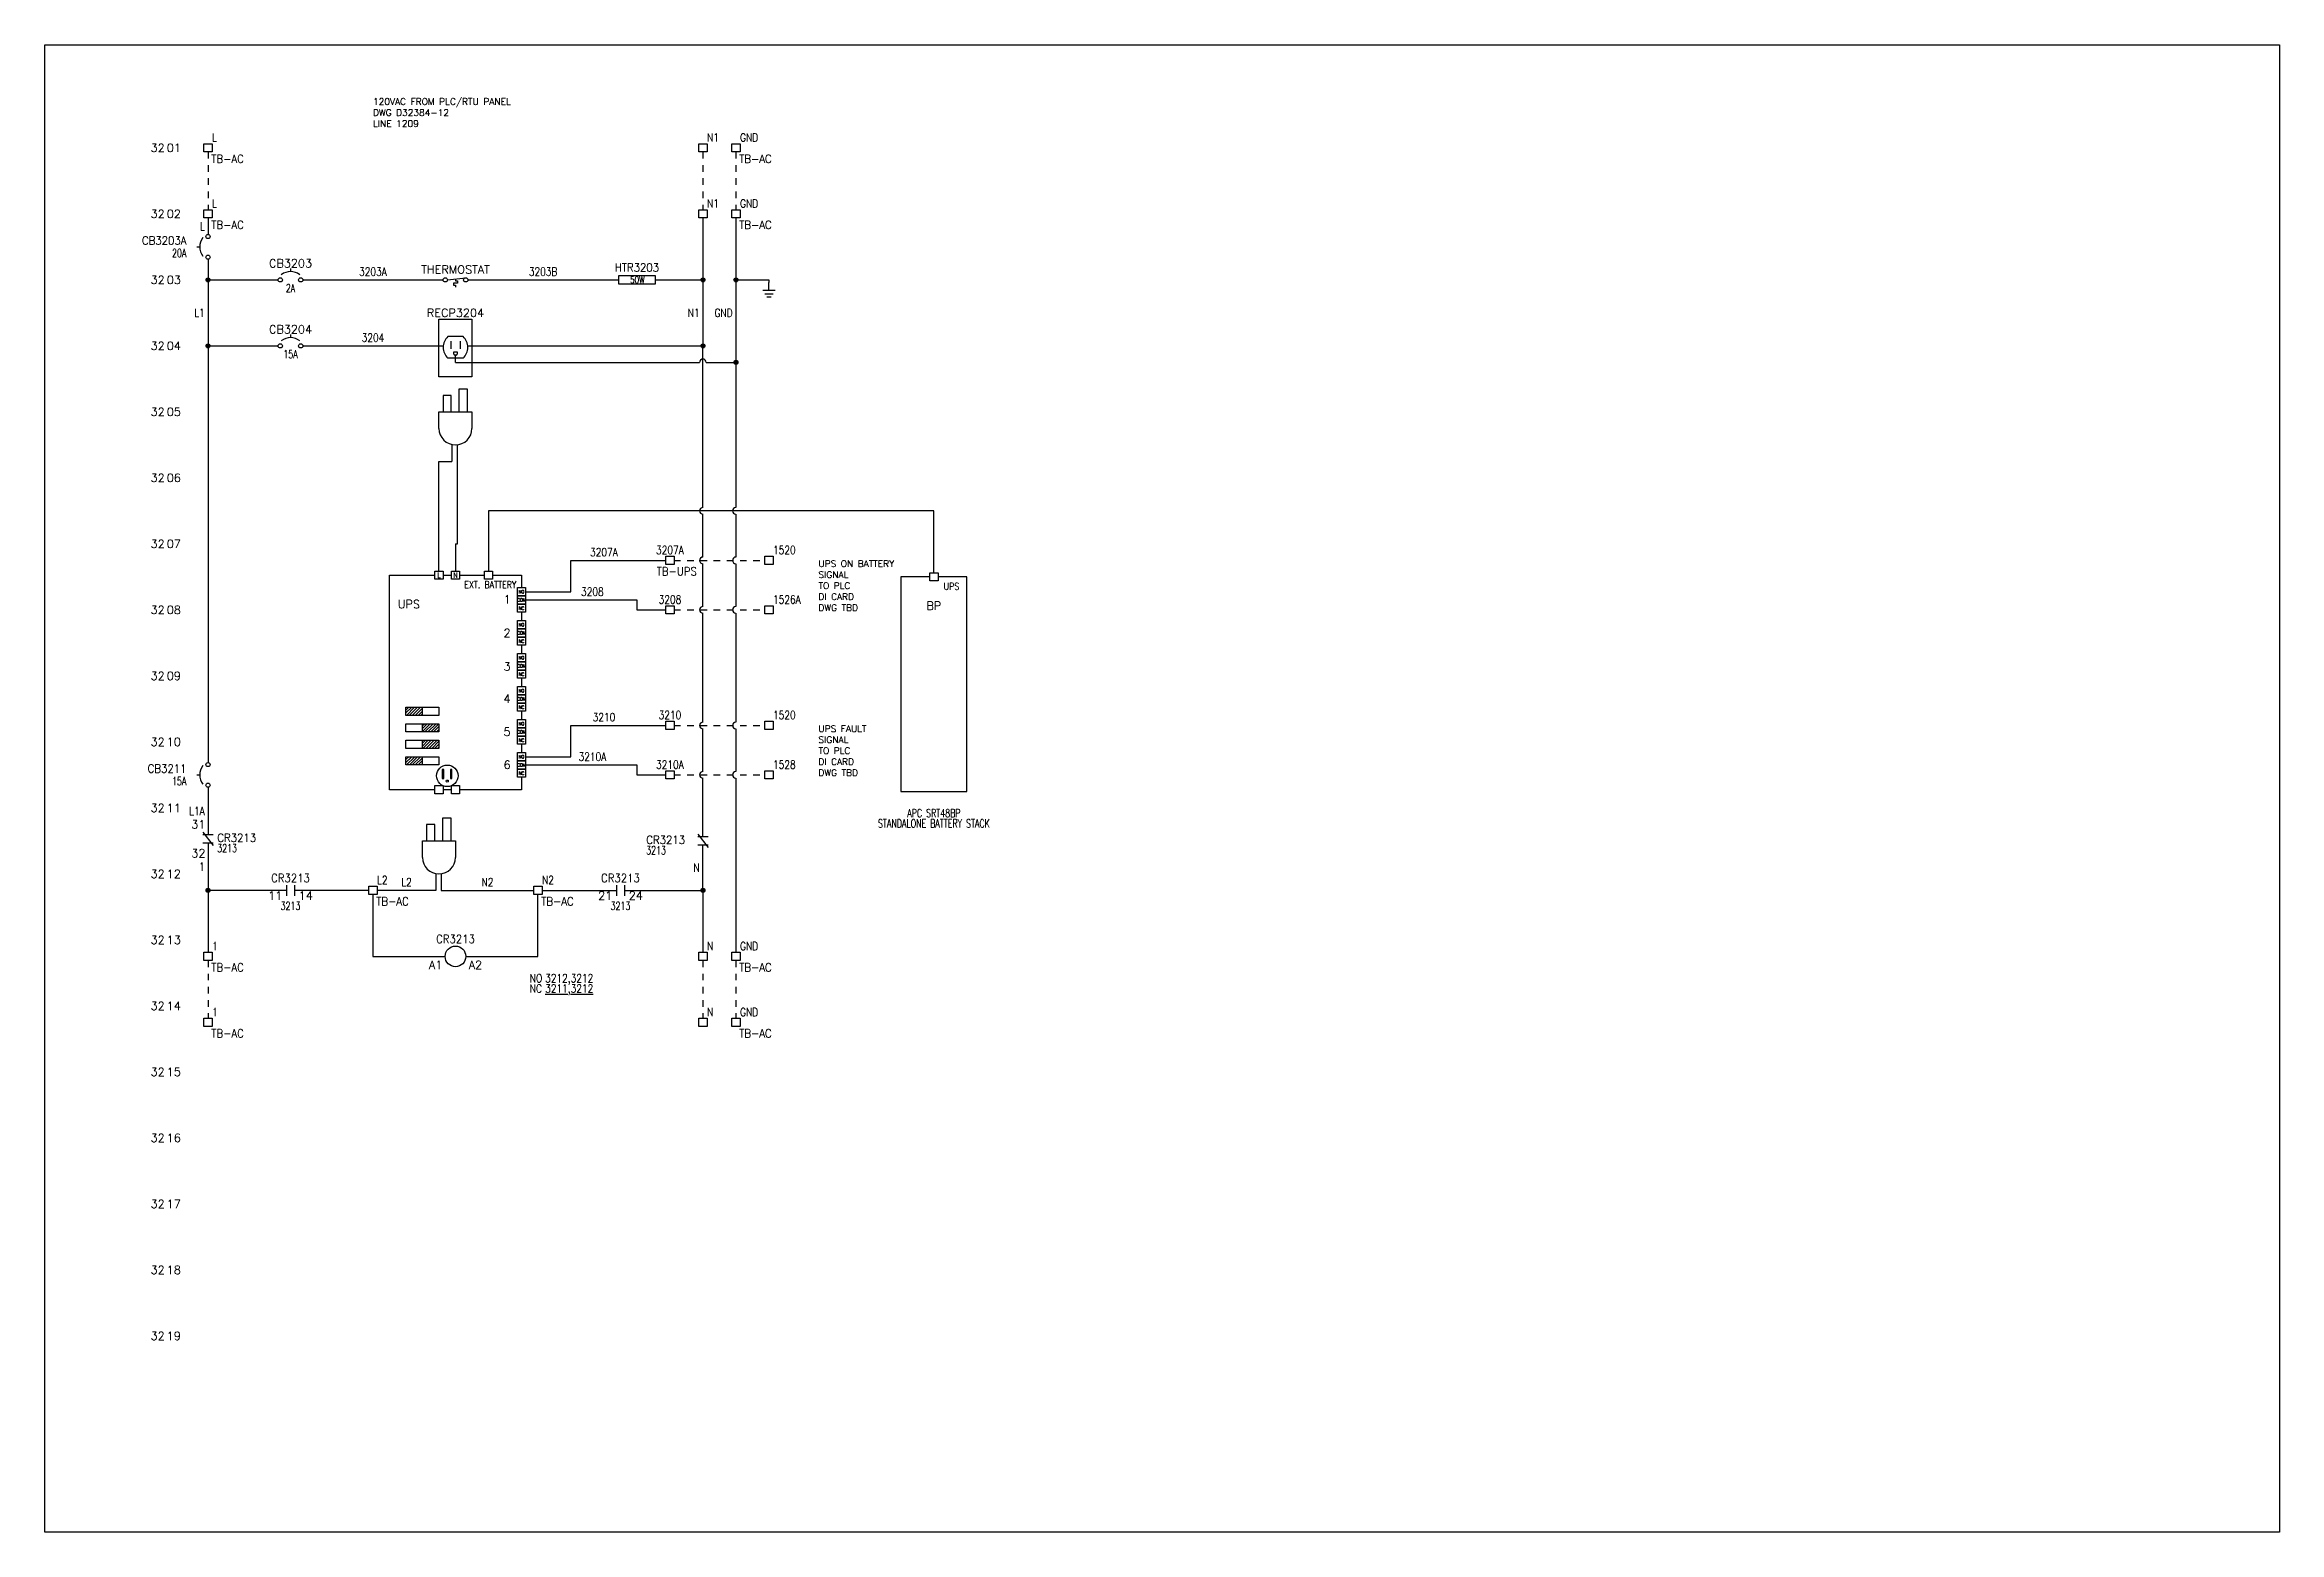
# Model space of a CAD drawing. Header units: inches. Extents: x 0 to 33.9, y 0 to 22.6.
import ezdxf
from ezdxf.enums import TextEntityAlignment as Align

# ---------------------------------------------------------------- set-up
doc = ezdxf.new("R2010")
doc.units = ezdxf.units.IN
doc.header["$LTSCALE"] = 0.5
doc.header["$MEASUREMENT"] = 0
doc.linetypes.add('HIDDEN2', pattern=[0.1875, 0.125, -0.0625])
for name, color, linetype in [('DESC', 150, 'Continuous'), ('MISC', 7, 'Continuous'), ('SYMS', 7, 'Continuous'), ('TAGFIXED', 7, 'Continuous'), ('TAGS', 150, 'Continuous'), ('TERMS', 123, 'Continuous'), ('WIREFIXED', 7, 'Continuous'), ('WIRENO', 72, 'Continuous'), ('WIREREF', 52, 'Continuous'), ('WIRES', 7, 'Continuous'), ('XREF', 7, 'Continuous'), ('XREFCHILD', 134, 'Continuous')]:
    doc.layers.add(name, color=color, linetype=linetype)
doc.layers.add('VIEWPORTS', color=10, linetype='Continuous', plot=False)
doc.styles.get("Standard").update_dxf_attribs({"font": 'romans.shx'})
doc.styles.add('WD', font='romans.shx')

msp = doc.modelspace()

# ---------------------------------------------------------------- texts
at = {"style": 'WD'}
for p in [(1.844, 20), (1.844, 19), (1.844, 18), (1.844, 17), (1.844, 16), (1.844, 15), (1.844, 14), (1.844, 13), (1.844, 12), (1.844, 11), (1.844, 10), (1.844, 9), (1.844, 8), (1.844, 7), (1.844, 6), (1.844, 5), (1.844, 4), (1.844, 3)]:
    msp.add_text('32', height=0.125, dxfattribs=at).set_placement(p, align=Align.MIDDLE_RIGHT)
for s, p in [('02', (1.875, 20)), ('03', (1.875, 19)), ('04', (1.875, 18)), ('05', (1.875, 17)), ('06', (1.875, 16)), ('07', (1.875, 15)), ('08', (1.875, 14)), ('09', (1.875, 13)), ('10', (1.875, 12)), ('11', (1.875, 11)), ('12', (1.875, 10)), ('13', (1.875, 9)), ('14', (1.875, 8)), ('15', (1.875, 7)), ('16', (1.875, 6)), ('17', (1.875, 5)), ('18', (1.875, 4)), ('19', (1.875, 3))]:
    msp.add_text(s, height=0.125, dxfattribs=at).set_placement(p, align=Align.MIDDLE_LEFT)
at = {"char_height": 0.1, "attachment_point": 1}
for s, width, insert in [('120VAC FROM PLC/RTU PANEL\\PDWG D32384-12\\PLINE 1209', 3.25, (5, 21.75)), ('UPS ON BATTERY\\PSIGNAL\\PTO PLC\\PDI CARD^JDWG TBD', 1.5, (11.75, 14.75)), ('UPS FAULT\\PSIGNAL\\PTO PLC\\PDI CARD^JDWG TBD', 1.5, (11.75, 12.25))]:
    msp.add_mtext_dynamic_manual_height_columns(s, width=width, gutter_width=0.5, heights=[0], dxfattribs=dict(at, insert=insert))

# ---------------------------------------------------------------- blocks, each defined once
blk = doc.blocks.new('WD_MLRH6')
at = {"style": 'WD'}
blk.add_attdef('SHEET', text='', height=0.125, dxfattribs=at).set_placement((-0.656, 0), align=Align.MIDDLE_RIGHT)
blk.add_attdef('RUNGFIRST', text='', height=0.125, dxfattribs=at).set_placement((-0.625, 0), align=Align.MIDDLE_LEFT)
at = {"style": 'WD', "flags": 1}
for tag, p in [('WIRE-START', (-0.25, -0.356)), ('RUNGHORV', (-0.25, -0.127)), ('WIREMODE', (-0.25, -0.281)), ('RUNGDIST', (-0.25, -0.2)), ('RUNGCNT', (-0.25, -0.237)), ('RUNGINC', (-0.25, -0.163)), ('WIREFMT', (-0.25, -0.321)), ('WIRE-GSUF', (-0.25, -0.396)), ('PH3SPACE', (-0.25, -0.437))]:
    blk.add_attdef(tag, text='', height=0.025, dxfattribs=at).set_placement(p, align=Align.RIGHT)
blk = doc.blocks.new('WDDOT')
for radius in [0.03, 0.0187, 0.00929]:
    blk.add_circle((0, 0), radius)
blk = doc.blocks.new('HCN1RSGL')
for p, q in [((-0.25, 0.406), (0.25, 0.406)), ((-0.25, -0.469), (-0.25, 0.406)), ((0.25, 0.406), (0.25, -0.469)), ((0.117, 0.14), (-0.117, 0.14)), ((-0.071, 0.071), (-0.071, -0.046)), ((0.07, 0.071), (0.07, -0.046)), ((0.117, -0.187), (-0.117, -0.187)), ((-0.024, -0.093), (0.023, -0.093)), ((-0.024, -0.125), (-0.024, -0.093)), ((0.008, -0.14), (-0.009, -0.14)), ((0.023, -0.093), (0.023, -0.125)), ((0.25, -0.469), (-0.25, -0.469))]:
    blk.add_line(p, q)
for centre, radius, start, end in [((0.039, -0.023), 0.226, 133.6028, 226.3972), ((-0.039, -0.023), 0.226, 313.6028, 46.3972), ((-0.009, -0.125), 0.015, 180, 270), ((0.008, -0.125), 0.015, 270, 0)]:
    blk.add_arc(centre, radius, start, end)
at = {"style": 'WD', "width": 0.7}
for tag, p in [('INST', (0, 1.062)), ('LOC', (0, 0.906)), ('DESC1', (0, 0.75)), ('DESC2', (0, 0.594))]:
    blk.add_attdef(tag, text='', height=0.125, dxfattribs=at).set_placement(p, align=Align.CENTER)
at = {"style": 'WD'}
blk.add_attdef('TAG1', text='', height=0.125, dxfattribs=at).set_placement((0, 0.438), align=Align.CENTER)
for tag, p, height, flags in [('X4TERM01', (-0.188, 0), 0.0125, 1), ('X1TERM02', (0.188, 0), 0.0125, 1), ('FAMILY', (0.205, 0.152), 0.01, 9), ('X8TERM03', (0, -0.14), 0.0125, 1)]:
    blk.add_attdef(tag, p, '', height=height, dxfattribs=dict(at, flags=flags))
at = {"linetype": 'Continuous', "style": 'WD', "flags": 9}
for tag, p in [('ASSYCODE', (0.23, 0.071)), ('MFG', (0.228, 0.089)), ('CAT', (0.23, 0.108))]:
    blk.add_attdef(tag, text='', height=0.01, dxfattribs=at).set_placement(p, align=Align.CENTER)
at = {"linetype": 'Continuous', "style": 'WD', "flags": 8}
blk.add_attdef('TERM01', text='', height=0.125, dxfattribs=at).set_placement((-0.281, -0.016), align=Align.TOP_RIGHT)
for tag, p in [('TERM02', (0.281, -0.016)), ('TERM03', (0.078, -0.5))]:
    blk.add_attdef(tag, text='', height=0.125, dxfattribs=at).set_placement(p, align=Align.TOP_LEFT)
at = {"style": 'WD', "width": 0.9}
blk.add_attdef('RATING1', text='', height=0.125, dxfattribs=at).set_placement((-0.281, -0.469), align=Align.RIGHT)
blk = doc.blocks.new('HDV1PLUG_SYMBOL')
at = {"layer": 'SYMS'}
for points in [[(-0.188, 0.5), (-0.064, 0.5), (-0.064, 0.75), (-0.188, 0.75)], [(0.053, 0.5), (0.184, 0.5), (0.184, 0.844), (0.053, 0.844)]]:
    blk.add_lwpolyline(points, close=True, dxfattribs=at)
blk.add_lwpolyline([(-0.25, 0.25), (-0.25, 0.5), (0.25, 0.5), (0.25, 0.25)], dxfattribs=at)
blk.add_arc((0, 0.25), 0.25, 180, 0, dxfattribs=at)
at = {"style": 'WD', "width": 0.7}
for tag, p in [('DESC1', (0, 1.75)), ('DESC2', (0, 1.5)), ('DESC3', (0, 1.25)), ('XREF', (-0.5, 0.25)), ('INST', (-0.5, 0)), ('LOC', (-0.5, -0.25))]:
    blk.add_attdef(tag, text='', height=0.125, dxfattribs=at).set_placement(p, align=Align.CENTER)
at = {"style": 'WD'}
blk.add_attdef('TAG1', text='', height=0.125, dxfattribs=at).set_placement((0, 1), align=Align.CENTER)
at = {"style": 'WD', "flags": 9}
for tag, p in [('MFG', (0.5, 1)), ('CAT', (0.5, 0.75)), ('ASSYCODE', (0.5, 0.5))]:
    blk.add_attdef(tag, text='', height=0.01, dxfattribs=at).set_placement(p, align=Align.CENTER)
at = {"style": 'WD'}
for tag, p, height, flags in [('X8TERM01', (-0.054, 0.006), 0.005, 1), ('X8TERM02', (0.032, 0.002), 0.005, 1), ('FAMILY', (0.5, 0.25), 0.01, 9)]:
    blk.add_attdef(tag, p, '', height=height, dxfattribs=dict(at, flags=flags))
at = {"style": 'WD', "width": 0.8}
for tag, p in [('TERM01', (-0.089, -0.009)), ('TERM02', (-0.003, -0.013))]:
    blk.add_attdef(tag, text='', height=0.125, dxfattribs=at).set_placement(p, align=Align.TOP_RIGHT)
blk = doc.blocks.new('HTS12')
at = {"linetype": 'Continuous'}
blk.add_line((-0.123, 0.002), (0.159, 0.033), dxfattribs=at)
for p, q in [((0, 0.015), (0, -0.017)), ((0.031, -0.048), (-0.031, -0.048)), ((-0.031, -0.048), (-0.031, -0.079)), ((-0.031, -0.079), (0, -0.079)), ((0, -0.017), (0.031, -0.017)), ((0, -0.079), (0, -0.111)), ((0.031, -0.017), (0.031, -0.048))]:
    blk.add_line(p, q)
for centre in [(-0.155, 0), (0.155, 0)]:
    blk.add_circle(centre, 0.0322)
at = {"style": 'WD', "width": 0.7}
for tag, p in [('INST', (0, 0.732)), ('LOC', (0, 0.562)), ('DESC1', (0, 0.406)), ('DESC2', (0, 0.25)), ('XREF', (0, -0.314))]:
    blk.add_attdef(tag, text='', height=0.125, dxfattribs=at).set_placement(p, align=Align.CENTER)
at = {"style": 'WD'}
blk.add_attdef('TAG1', text='', height=0.125, dxfattribs=at).set_placement((0, 0.094), align=Align.CENTER)
for tag, p, height, flags in [('X4TERM01', (-0.188, 0), 0.0125, 1), ('FAMILY', (0.038, 0.037), 0.01, 9), ('CONTACT', (0.038, 0.02), 0.01, 1), ('X1TERM02', (0.188, 0), 0.0125, 1)]:
    blk.add_attdef(tag, p, '', height=height, dxfattribs=dict(at, flags=flags))
for tag, p in [('X2LINK', (0, 0.078)), ('X8LINK', (0, -0.141))]:
    blk.add_attdef(tag, p, '', height=0.01, dxfattribs=at)
at = {"linetype": 'Continuous', "style": 'WD', "flags": 9}
for tag, p in [('CAT', (0.063, -0.007)), ('ASSYCODE', (0.062, -0.047)), ('MFG', (0.063, -0.027))]:
    blk.add_attdef(tag, text='', height=0.01, dxfattribs=at).set_placement(p, align=Align.CENTER)
at = {"linetype": 'Continuous', "style": 'WD', "flags": 8}
blk.add_attdef('TERM01', text='', height=0.125, dxfattribs=at).set_placement((-0.25, -0.016), align=Align.TOP_RIGHT)
blk.add_attdef('TERM02', text='', height=0.125, dxfattribs=at).set_placement((0.25, -0.016), align=Align.TOP_LEFT)
at = {"style": 'WD', "width": 0.7}
for tag, p in [('RATING1', (0.275, -0.299)), ('WDTAGALT', (0.281, -0.466))]:
    blk.add_attdef(tag, p, '', height=0.125, dxfattribs=at)
blk = doc.blocks.new('HRE1HT')
for p, q in [((-0.281, 0.062), (-0.281, -0.062)), ((0.281, 0.062), (-0.281, 0.062)), ((0.281, -0.062), (0.281, 0.062)), ((-0.281, -0.062), (0.281, -0.062))]:
    blk.add_line(p, q)
at = {"style": 'WD'}
for tag, width, p in [('INST', 0.7, (0, 0.464)), ('LOC', 0.7, (0, 0.294)), ('TAG1', 0.9, (0, 0.125)), ('DESC1', 0.9, (0, -0.374)), ('DESC2', 0.9, (0, -0.53))]:
    blk.add_attdef(tag, text='', height=0.125, dxfattribs=dict(at, width=width)).set_placement(p, align=Align.CENTER)
for tag, p, height, flags in [('X4TERM01', (-0.281, 0), 0.0125, 1), ('FAMILY', (0.205, 0.152), 0.01, 9), ('X1TERM02', (0.281, 0), 0.0125, 1)]:
    blk.add_attdef(tag, p, '', height=height, dxfattribs=dict(at, flags=flags))
at = {"style": 'WD', "width": 0.8}
for tag, p in [('RATING1', (0.006, 0)), ('RATING2', (0.006, -0.156))]:
    blk.add_attdef(tag, text='', height=0.1, dxfattribs=at).set_placement(p, align=Align.MIDDLE)
at = {"style": 'WD', "flags": 9}
for tag, p in [('ASSYCODE', (0.219, 0.062)), ('MFG', (0.228, 0.089)), ('CAT', (0.23, 0.108))]:
    blk.add_attdef(tag, text='', height=0.01, dxfattribs=at).set_placement(p, align=Align.CENTER)
at = {"style": 'WD', "flags": 8}
blk.add_attdef('TERM01', text='', height=0.125, dxfattribs=at).set_placement((-0.375, -0.031), align=Align.TOP_RIGHT)
blk.add_attdef('TERM02', text='', height=0.125, dxfattribs=at).set_placement((0.375, -0.031), align=Align.TOP_LEFT)
blk = doc.blocks.new('*U37')
h = blk.add_hatch()
h.set_pattern_fill('ANSI31', color=256, scale=0.25)
h.paths.add_polyline_path([(-0.25, -2), (-0.25, -2.125), (-0.5, -2.125), (-0.5, -2)])
h = blk.add_hatch()
h.set_pattern_fill('ANSI31', color=256, scale=0.25)
h.paths.add_polyline_path([(0, -2.375), (0, -2.25), (-0.25, -2.25), (-0.25, -2.375)])
h = blk.add_hatch()
h.set_pattern_fill('ANSI31', color=256, scale=0.25)
h.paths.add_polyline_path([(0, -2.625), (0, -2.5), (-0.25, -2.5), (-0.25, -2.625)])
h = blk.add_hatch()
h.set_pattern_fill('ANSI31', color=256, scale=0.25)
h.paths.add_polyline_path([(-0.5, -2.875), (-0.5, -2.75), (-0.25, -2.75), (-0.25, -2.875)])
for p, q in [((-0.062, 0.062), (0.062, 0.062)), ((-0.062, -0.062), (-0.062, 0.062)), ((0.062, 0.062), (0.062, -0.062)), ((0.188, 0.062), (0.312, 0.062)), ((0.188, -0.062), (0.188, 0.062)), ((0.312, 0.062), (0.312, -0.062)), ((0.688, 0.062), (0.812, 0.062)), ((0.688, -0.062), (0.688, 0.062)), ((0.812, 0.062), (0.812, -0.062)), ((0.062, -0.062), (-0.062, -0.062)), ((0.312, -0.062), (0.188, -0.062)), ((0.812, -0.062), (0.688, -0.062)), ((1.188, -0.188), (1.312, -0.188)), ((1.188, -0.312), (1.188, -0.188)), ((1.312, -0.312), (1.188, -0.312)), ((1.188, -0.312), (1.312, -0.312)), ((1.188, -0.438), (1.188, -0.312)), ((1.312, -0.188), (1.312, -0.312)), ((1.312, -0.312), (1.312, -0.438)), ((1.312, -0.438), (1.188, -0.438)), ((1.188, -0.438), (1.312, -0.438)), ((1.188, -0.562), (1.188, -0.438)), ((1.312, -0.562), (1.188, -0.562)), ((1.312, -0.438), (1.312, -0.562)), ((1.188, -0.688), (1.312, -0.688)), ((1.188, -0.812), (1.188, -0.688)), ((1.312, -0.812), (1.188, -0.812)), ((1.188, -0.812), (1.312, -0.812)), ((1.188, -0.938), (1.188, -0.812)), ((1.312, -0.938), (1.188, -0.938)), ((1.188, -0.938), (1.312, -0.938)), ((1.188, -1.062), (1.188, -0.938)), ((1.312, -0.688), (1.312, -0.812)), ((1.312, -0.812), (1.312, -0.938)), ((1.312, -0.938), (1.312, -1.062)), ((1.312, -1.062), (1.188, -1.062)), ((1.188, -1.188), (1.312, -1.188)), ((1.188, -1.312), (1.188, -1.188)), ((1.312, -1.312), (1.188, -1.312)), ((1.188, -1.312), (1.312, -1.312)), ((1.188, -1.438), (1.188, -1.312)), ((1.312, -1.188), (1.312, -1.312)), ((1.312, -1.312), (1.312, -1.438)), ((1.312, -1.438), (1.188, -1.438)), ((1.188, -1.438), (1.312, -1.438)), ((1.188, -1.562), (1.188, -1.438)), ((1.312, -1.562), (1.188, -1.562)), ((1.188, -1.688), (1.312, -1.688)), ((1.188, -1.812), (1.188, -1.688)), ((1.312, -1.438), (1.312, -1.562)), ((1.312, -1.688), (1.312, -1.812)), ((1.312, -1.812), (1.188, -1.812)), ((1.188, -1.812), (1.312, -1.812)), ((1.188, -1.938), (1.188, -1.812)), ((1.312, -1.938), (1.188, -1.938)), ((1.188, -1.938), (1.312, -1.938)), ((1.188, -2.062), (1.188, -1.938)), ((1.312, -1.812), (1.312, -1.938)), ((1.312, -1.938), (1.312, -2.062)), ((1.312, -2.062), (1.188, -2.062)), ((1.188, -2.188), (1.312, -2.188)), ((1.188, -2.312), (1.188, -2.188)), ((1.312, -2.312), (1.188, -2.312)), ((1.188, -2.312), (1.312, -2.312)), ((1.188, -2.438), (1.188, -2.312)), ((1.312, -2.188), (1.312, -2.312)), ((1.312, -2.312), (1.312, -2.438)), ((1.312, -2.438), (1.188, -2.438)), ((1.188, -2.438), (1.312, -2.438)), ((1.188, -2.562), (1.188, -2.438)), ((1.312, -2.562), (1.188, -2.562)), ((1.188, -2.688), (1.312, -2.688)), ((1.188, -2.812), (1.188, -2.688)), ((1.312, -2.438), (1.312, -2.562)), ((1.312, -2.688), (1.312, -2.812)), ((1.312, -2.812), (1.188, -2.812)), ((1.188, -2.812), (1.312, -2.812)), ((1.188, -2.938), (1.188, -2.812)), ((1.312, -2.938), (1.188, -2.938)), ((1.188, -2.938), (1.312, -2.938)), ((1.188, -3.062), (1.188, -2.938)), ((1.312, -2.812), (1.312, -2.938)), ((1.312, -2.938), (1.312, -3.062)), ((-0.062, -3.188), (0.062, -3.188)), ((-0.062, -3.312), (-0.062, -3.188)), ((0.062, -3.312), (-0.062, -3.312)), ((0.062, -3.188), (0.062, -3.312)), ((0.188, -3.188), (0.312, -3.188)), ((0.188, -3.312), (0.188, -3.188)), ((0.312, -3.312), (0.188, -3.312)), ((0.312, -3.188), (0.312, -3.312)), ((1.312, -3.062), (1.188, -3.062))]:
    blk.add_line(p, q)
for points in [[(-0.062, -3.25), (-0.75, -3.25), (-0.75, 0), (-0.062, 0)], [(0.062, 0), (0.188, 0)], [(0.312, 0), (0.688, 0)], [(0.812, 0), (1.25, 0), (1.25, -0.188)], [(1.25, -0.562), (1.25, -0.688)], [(1.25, -1.062), (1.25, -1.188)], [(1.25, -1.562), (1.25, -1.688)], [(1.25, -2.062), (1.25, -2.188)], [(1.25, -2.562), (1.25, -2.688)], [(0.188, -3.25), (0.062, -3.25)], [(1.25, -3.062), (1.25, -3.25), (0.312, -3.25)]]:
    blk.add_lwpolyline(points)
for points in [[(-0.5, -2), (0, -2), (0, -2.125), (-0.5, -2.125)], [(-0.25, -2), (0, -2), (0, -2.125), (-0.25, -2.125)], [(-0.5, -2.25), (0, -2.25), (0, -2.375), (-0.5, -2.375)], [(-0.25, -2.25), (0, -2.25), (0, -2.375), (-0.25, -2.375)], [(-0.5, -2.5), (0, -2.5), (0, -2.625), (-0.5, -2.625)], [(-0.25, -2.5), (0, -2.5), (0, -2.625), (-0.25, -2.625)], [(-0.5, -2.75), (0, -2.75), (0, -2.875), (-0.5, -2.875)], [(-0.25, -2.75), (0, -2.75), (0, -2.875), (-0.25, -2.875)], [(0.072, -2.945), (0.046, -2.945), (0.046, -3.079), (0.072, -3.079)], [(0.197, -2.944), (0.172, -2.944), (0.172, -3.078), (0.197, -3.078)]]:
    blk.add_lwpolyline(points, close=True)
for centre, radius in [((0.126, -3.039), 0.163), ((0.125, -3.119), 0.0164)]:
    blk.add_circle(centre, radius)
at = {"char_height": 0.125, "attachment_point": 1}
for s, insert in [('\\pxqr;1', (0.756, -0.304)), ('\\pxqr;2', (0.756, -0.812)), ('\\pxqr;3', (0.756, -1.32)), ('\\pxqr;4', (0.756, -1.808)), ('\\pxqr;5', (0.756, -2.309)), ('\\pxqr;6', (0.756, -2.809))]:
    blk.add_mtext_dynamic_manual_height_columns(s, width=0.32983, gutter_width=0.625, heights=[0], dxfattribs=dict(at, insert=insert))
at = {"style": 'WD', "width": 0.8}
for tag, height, p in [('TERM19', 0.08, (0, 0)), ('TERM18', 0.08, (0.25, 0)), ('TERM23', 0.11, (0.75, 0)), ('X2TERMDESC19', 0.08, (0.276, -0.143)), ('X2TERMDESC18', 0.08, (0.528, -0.143)), ('X2TERMDESC23', 0.11, (0.778, -0.143)), ('TERM01', 0.05, (1.25, -0.25)), ('X1TERMDESC01', 0.05, (1.54, -0.309)), ('TERM02', 0.05, (1.25, -0.375)), ('TERM03', 0.05, (1.25, -0.5)), ('X1TERMDESC02', 0.05, (1.552, -0.434)), ('X1TERMDESC03', 0.05, (1.552, -0.559)), ('TERM04', 0.05, (1.25, -0.75)), ('TERM05', 0.05, (1.25, -0.875)), ('TERM06', 0.05, (1.25, -1)), ('X1TERMDESC05', 0.05, (1.552, -0.934)), ('X1TERMDESC04', 0.05, (1.555, -0.809)), ('TERM07', 0.05, (1.25, -1.25)), ('TERM08', 0.05, (1.25, -1.375)), ('X1TERMDESC06', 0.05, (1.552, -1.059)), ('X1TERMDESC07', 0.05, (1.552, -1.309)), ('TERM09', 0.05, (1.25, -1.5)), ('X1TERMDESC09', 0.05, (1.55, -1.559)), ('X1TERMDESC08', 0.05, (1.552, -1.434)), ('TERM10', 0.05, (1.25, -1.75)), ('TERM11', 0.05, (1.25, -1.875)), ('TERM12', 0.05, (1.25, -2)), ('X1TERMDESC11', 0.05, (1.54, -1.934)), ('X1TERMDESC10', 0.05, (1.552, -1.809)), ('TERM13', 0.05, (1.25, -2.25)), ('TERM14', 0.05, (1.25, -2.375)), ('X1TERMDESC12', 0.05, (1.552, -2.059)), ('X1TERMDESC13', 0.05, (1.552, -2.309)), ('TERM15', 0.05, (1.25, -2.5)), ('X1TERMDESC15', 0.05, (1.552, -2.559)), ('X1TERMDESC14', 0.05, (1.555, -2.434)), ('TERM20', 0.05, (1.25, -2.75)), ('TERM21', 0.05, (1.25, -2.875)), ('TERM22', 0.05, (1.25, -3)), ('X1TERMDESC21', 0.05, (1.547, -2.934)), ('X1TERMDESC20', 0.05, (1.552, -2.808)), ('X1TERMDESC22', 0.05, (1.552, -3.058)), ('TERM16', 0.08, (0, -3.25)), ('X8TERMDESC16', 0.08, (0.278, -3.393)), ('TERM17', 0.08, (0.25, -3.25)), ('X8TERMDESC17', 0.08, (0.528, -3.393))]:
    blk.add_attdef(tag, text='', height=height, dxfattribs=at).set_placement(p, align=Align.MIDDLE)
at = {"style": 'WD'}
for tag, p, flags in [('X2TERM19', (0, 0.062), 1), ('X2TERM18', (0.25, 0.062), 1), ('X2TERM23', (0.75, 0.062), 1), ('X1TERM01', (1.312, -0.25), 1), ('FAMILY', (-0.25, -0.625), 9), ('ASSYCODE', (-0.125, -0.625), 9), ('CAT', (0, -0.625), 9), ('MFG', (0.125, -0.625), 9), ('X1TERM02', (1.312, -0.375), 1), ('X1TERM03', (1.312, -0.5), 1), ('X1TERM04', (1.312, -0.75), 1), ('X1TERM05', (1.312, -0.875), 1), ('X1TERM06', (1.312, -1), 1), ('X1TERM07', (1.312, -1.25), 1), ('X1TERM08', (1.312, -1.375), 1), ('X1TERM09', (1.312, -1.5), 1), ('X1TERM10', (1.312, -1.75), 1), ('X1TERM11', (1.312, -1.875), 1), ('X1TERM12', (1.312, -2), 1), ('X1TERM13', (1.312, -2.25), 1), ('X1TERM14', (1.312, -2.375), 1), ('X1TERM15', (1.312, -2.5), 1), ('X1TERM20', (1.312, -2.75), 1), ('X1TERM21', (1.312, -2.875), 1), ('X1TERM22', (1.312, -3), 1), ('X8TERM16', (0, -3.312), 1), ('X8TERM17', (0.25, -3.312), 1)]:
    blk.add_attdef(tag, p, '', height=0.01, dxfattribs=dict(at, flags=flags))
blk.add_attdef('TAG1', (-0.625, -0.5), '', height=0.125, dxfattribs=at)
at = {"style": 'WD', "width": 0.7}
for tag, p in [('DESC1', (-0.625, -0.875)), ('DESC2', (-0.625, -1.125)), ('DESC3', (-0.625, -1.375)), ('INST', (-0.625, -1.625)), ('LOC', (-0.625, -1.875))]:
    blk.add_attdef(tag, p, '', height=0.125, dxfattribs=at)
blk = doc.blocks.new('HPW1_UPS_BATTERY_PACK')
for p, q in [((0.438, 3.312), (0.562, 3.312)), ((0.438, 3.188), (0.438, 3.312)), ((0.562, 3.188), (0.438, 3.188)), ((0.562, 3.312), (0.562, 3.188))]:
    blk.add_line(p, q)
blk.add_lwpolyline([(0.438, 3.25), (0, 3.25), (0, 0), (1, 0), (1, 3.25), (0.562, 3.25)])
at = {"style": 'WD', "width": 0.8}
for tag, p in [('TERM01', (0.5, 3.25)), ('X2TERMDESC01', (0.765, 3.107))]:
    blk.add_attdef(tag, text='', height=0.11, dxfattribs=at).set_placement(p, align=Align.MIDDLE)
at = {"style": 'WD'}
for tag, p, flags in [('X2TERM01', (0.5, 3.312), 1), ('FAMILY', (0.5, 2.25), 9)]:
    blk.add_attdef(tag, p, '', height=0.01, dxfattribs=dict(at, flags=flags))
blk.add_attdef('TAG1', text='', height=0.125, dxfattribs=at).set_placement((0.5, 2.75), align=Align.CENTER)
at = {"style": 'WD', "flags": 9}
for tag, p in [('ASSYCODE', (0.48, 2.321)), ('MFG', (0.478, 2.339)), ('CAT', (0.48, 2.358))]:
    blk.add_attdef(tag, text='', height=0.01, dxfattribs=at).set_placement(p, align=Align.CENTER)
at = {"style": 'WD', "width": 0.7}
for tag, p in [('DESC1', (0.5, -0.392)), ('DESC2', (0.5, -0.548)), ('DESC3', (0.5, -0.696)), ('INST', (1.25, -0.487)), ('LOC', (1.25, -0.656))]:
    blk.add_attdef(tag, text='', height=0.125, dxfattribs=at).set_placement(p, align=Align.CENTER)
blk = doc.blocks.new('VT0W01')
for p, q in [((-0.062, 0.062), (0.062, 0.062)), ((-0.062, -0.062), (-0.062, 0.062)), ((0.062, 0.062), (0.062, -0.062)), ((0.062, -0.062), (-0.062, -0.062))]:
    blk.add_line(p, q)
at = {"style": 'WD'}
for tag, p, width in [('INST', (0.062, 0.42), 0.7), ('LOC', (0.062, 0.25), 0.7), ('DESC1', (0.05, -0.385), 0.8)]:
    blk.add_attdef(tag, p, '', height=0.125, dxfattribs=dict(at, width=width))
at = {"style": 'WD', "flags": 1}
for tag, p, height in [('X4TERM01', (-0.062, 0), 0.0125), ('X4TERMDESC01', (-0.055, -0.023), 0.025), ('X2TERMDESC01', (-0.006, 0.029), 0.025), ('STRIPSEQ', (0, 0), 0.00125), ('X2TERM01', (0, 0.062), 0.0125), ('X1TERMDESC01', (0.039, -0.003), 0.025), ('X1TERM01', (0.062, 0), 0.0125), ('LINKTERM', (0, -0.002), 0.00125), ('X8TERM01', (0, -0.062), 0.0125), ('X8TERMDESC01', (0, -0.054), 0.025)]:
    blk.add_attdef(tag, p, '', height=height, dxfattribs=at)
at = {"linetype": 'Continuous', "style": 'WD'}
for tag, p, height, width, flags in [('WIRENO', (0.062, 0.094), 0.125, 0.8, 8), ('TAGSTRIP', (0.05, -0.229), 0.125, 0.9, 8), ('CAT', (0.213, -0.406), 0.109, 0.8, 1), ('DESC2', (0.05, -0.541), 0.125, 0.8, 8), ('DESC3', (0.05, -0.698), 0.125, 0.8, 8)]:
    blk.add_attdef(tag, p, '', height=height, dxfattribs=dict(at, width=width, flags=flags))
at = {"linetype": 'Continuous', "style": 'WD', "width": 0.8, "flags": 1}
blk.add_attdef('MFG', text='', height=0.109, dxfattribs=at).set_placement((0.088, -0.406), align=Align.RIGHT)
at = {"style": 'WD', "width": 0.7, "flags": 1}
blk.add_attdef('ASSYCODE', (0.062, -0.281), '', height=0.01, dxfattribs=at)
blk = doc.blocks.new('VT1001')
for p, q in [((-0.062, 0.062), (0.062, 0.062)), ((-0.062, -0.062), (-0.062, 0.062)), ((0.062, 0.062), (0.062, -0.062)), ((0.062, -0.062), (-0.062, -0.062))]:
    blk.add_line(p, q)
at = {"style": 'WD'}
for tag, p, width in [('INST', (0.062, 0.42), 0.7), ('LOC', (0.062, 0.25), 0.7), ('DESC1', (0.05, -0.385), 0.8)]:
    blk.add_attdef(tag, p, '', height=0.125, dxfattribs=dict(at, width=width))
at = {"style": 'WD', "flags": 1}
for tag, p, height in [('X4TERM01', (-0.062, 0), 0.0125), ('X4TERMDESC01', (-0.055, -0.023), 0.025), ('X2TERMDESC01', (-0.006, 0.029), 0.025), ('STRIPSEQ', (0, 0), 0.00125), ('X2TERM01', (0, 0.062), 0.0125), ('X2PIN01', (0.033, 0.084), 0.0125), ('X1TERMDESC01', (0.039, -0.003), 0.025), ('X1TERM01', (0.062, 0), 0.0125), ('X1PIN01', (0.087, 0.016), 0.0125), ('X4PIN01', (-0.114, -0.038), 0.0125), ('LINKTERM', (0, -0.002), 0.00125), ('X8TERM01', (0, -0.062), 0.0125), ('X8TERMDESC01', (0, -0.054), 0.025), ('X8PIN01', (0.026, -0.096), 0.0125)]:
    blk.add_attdef(tag, p, '', height=height, dxfattribs=at)
at = {"linetype": 'Continuous', "style": 'WD'}
for tag, p, height, width, flags in [('TERM01', (0.062, 0.094), 0.125, 0.8, 8), ('TAGSTRIP', (0.05, -0.229), 0.125, 0.9, 8), ('CAT', (0.213, -0.406), 0.109, 0.8, 1), ('DESC2', (0.05, -0.541), 0.125, 0.8, 8), ('DESC3', (0.05, -0.698), 0.125, 0.8, 8)]:
    blk.add_attdef(tag, p, '', height=height, dxfattribs=dict(at, width=width, flags=flags))
at = {"linetype": 'Continuous', "style": 'WD', "width": 0.8, "flags": 1}
blk.add_attdef('MFG', text='', height=0.109, dxfattribs=at).set_placement((0.088, -0.406), align=Align.RIGHT)
at = {"style": 'WD', "width": 0.7, "flags": 1}
blk.add_attdef('ASSYCODE', (0.062, -0.281), '', height=0.01, dxfattribs=at)
blk = doc.blocks.new('WD_WNV')
at = {"linetype": 'Continuous', "style": 'WD', "width": 0.8}
blk.add_attdef('WIRENO', text='', height=0.125, dxfattribs=at).set_placement((-0.05, 0), align=Align.MIDDLE_RIGHT)
at = {"style": 'WD', "flags": 1}
for tag, p in [('W01USER', (-0.062, 0.094)), ('W02USER', (-0.062, 0.086)), ('W03USER', (-0.062, 0.078)), ('W04USER', (-0.062, 0.07)), ('W05USER', (-0.062, 0.062)), ('W06USER', (-0.062, 0.055)), ('W07USER', (-0.062, 0.047)), ('W08USER', (-0.062, 0.039)), ('W09USER', (-0.062, 0.031)), ('W10USER', (-0.062, 0.023))]:
    blk.add_attdef(tag, text='', height=0.005, dxfattribs=at).set_placement(p, align=Align.CENTER)
blk = doc.blocks.new('HCB1')
blk.add_line((0, 0.173), (0, 0.126))
for centre in [(-0.155, 0), (0.155, 0)]:
    blk.add_circle(centre, 0.0322)
blk.add_arc((0, -0.109), 0.234, 53.1301, 126.8699)
at = {"style": 'WD', "width": 0.7}
for tag, p in [('INST', (0, 0.826)), ('LOC', (0, 0.656)), ('DESC1', (0, 0.5)), ('DESC2', (0, 0.344)), ('RATING1', (0, -0.188)), ('XREF', (0, -0.344))]:
    blk.add_attdef(tag, text='', height=0.125, dxfattribs=at).set_placement(p, align=Align.CENTER)
at = {"style": 'WD'}
blk.add_attdef('TAG1', text='', height=0.125, dxfattribs=at).set_placement((0, 0.188), align=Align.CENTER)
for tag, p, height, flags in [('X4TERM01', (-0.188, 0), 0.0125, 1), ('X1TERM02', (0.188, 0), 0.0125, 1), ('FAMILY', (0.205, 0.152), 0.01, 9), ('CONTACT', (0.205, 0.133), 0.01, 9)]:
    blk.add_attdef(tag, p, '', height=height, dxfattribs=dict(at, flags=flags))
for tag, p in [('X2LINK', (0, 0.219)), ('X8LINK', (0, 0))]:
    blk.add_attdef(tag, p, '', height=0.01, dxfattribs=at)
at = {"linetype": 'Continuous', "style": 'WD', "flags": 9}
for tag, p in [('ASSYCODE', (0.219, 0.062)), ('MFG', (0.228, 0.089)), ('CAT', (0.23, 0.108))]:
    blk.add_attdef(tag, text='', height=0.01, dxfattribs=at).set_placement(p, align=Align.CENTER)
at = {"linetype": 'Continuous', "style": 'WD', "flags": 8}
blk.add_attdef('TERM01', text='', height=0.125, dxfattribs=at).set_placement((-0.25, -0.031), align=Align.TOP_RIGHT)
blk.add_attdef('TERM02', text='', height=0.125, dxfattribs=at).set_placement((0.25, -0.031), align=Align.TOP_LEFT)
blk = doc.blocks.new('WD_WNH')
at = {"linetype": 'Continuous', "style": 'WD', "width": 0.8}
blk.add_attdef('WIRENO', text='', height=0.125, dxfattribs=at).set_placement((0, 0.062), align=Align.CENTER)
at = {"style": 'WD', "flags": 1}
for tag, p in [('W01USER', (0, 0.078)), ('W02USER', (0, 0.07)), ('W03USER', (0, 0.062)), ('W04USER', (0, 0.055)), ('W05USER', (0, 0.047)), ('W06USER', (0, 0.039)), ('W07USER', (0, 0.031)), ('W08USER', (0, 0.023)), ('W09USER', (0, 0.016)), ('W10USER', (0, 0.008))]:
    blk.add_attdef(tag, text='', height=0.005, dxfattribs=at).set_placement(p, align=Align.CENTER)
blk = doc.blocks.new('HT0W01')
for p, q in [((-0.062, 0.062), (0.062, 0.062)), ((-0.062, -0.062), (-0.062, 0.062)), ((0.062, 0.062), (0.062, -0.062)), ((0.062, -0.062), (-0.062, -0.062))]:
    blk.add_line(p, q)
at = {"style": 'WD'}
for tag, p, width in [('INST', (0.062, 0.42), 0.7), ('LOC', (0.062, 0.25), 0.7), ('DESC1', (0.05, -0.385), 0.8)]:
    blk.add_attdef(tag, p, '', height=0.125, dxfattribs=dict(at, width=width))
at = {"linetype": 'Continuous', "style": 'WD', "width": 0.8, "flags": 8}
blk.add_attdef('WIRENO', text='', height=0.125, dxfattribs=at).set_placement((0, 0.094), align=Align.CENTER)
at = {"style": 'WD', "flags": 1}
for tag, p, height in [('X4TERM01', (-0.062, 0), 0.0125), ('X4TERMDESC01', (-0.055, -0.023), 0.025), ('X2TERMDESC01', (-0.006, 0.029), 0.025), ('STRIPSEQ', (0, 0), 0.00125), ('X2TERM01', (0, 0.062), 0.0125), ('X1TERMDESC01', (0.039, 0.007), 0.025), ('X1TERM01', (0.062, 0), 0.0125), ('LINKTERM', (0, -0.002), 0.00125), ('X8TERM01', (0, -0.062), 0.0125), ('X8TERMDESC01', (0, -0.054), 0.025)]:
    blk.add_attdef(tag, p, '', height=height, dxfattribs=at)
at = {"linetype": 'Continuous', "style": 'WD', "width": 0.8, "flags": 1}
blk.add_attdef('MFG', text='', height=0.109, dxfattribs=at).set_placement((0.088, -0.406), align=Align.RIGHT)
at = {"linetype": 'Continuous', "style": 'WD'}
for tag, p, height, width, flags in [('TAGSTRIP', (0.05, -0.229), 0.125, 0.9, 8), ('CAT', (0.213, -0.406), 0.109, 0.8, 1), ('DESC2', (0.05, -0.541), 0.125, 0.8, 8), ('DESC3', (0.05, -0.698), 0.125, 0.8, 8)]:
    blk.add_attdef(tag, p, '', height=height, dxfattribs=dict(at, width=width, flags=flags))
at = {"style": 'WD', "width": 0.7, "flags": 1}
blk.add_attdef('ASSYCODE', (0.062, -0.281), '', height=0.01, dxfattribs=at)
blk = doc.blocks.new('HT1001')
for p, q in [((-0.062, 0.062), (0.062, 0.062)), ((-0.062, -0.062), (-0.062, 0.062)), ((0.062, 0.062), (0.062, -0.062)), ((0.062, -0.062), (-0.062, -0.062))]:
    blk.add_line(p, q)
at = {"style": 'WD'}
for tag, p, width in [('INST', (0.062, 0.42), 0.7), ('LOC', (0.062, 0.25), 0.7), ('DESC1', (0.05, -0.385), 0.8)]:
    blk.add_attdef(tag, p, '', height=0.125, dxfattribs=dict(at, width=width))
at = {"style": 'WD', "flags": 1}
for tag, p, height in [('X4TERM01', (-0.062, 0), 0.0125), ('X4TERMDESC01', (-0.055, -0.023), 0.025), ('X2TERMDESC01', (-0.006, 0.029), 0.025), ('STRIPSEQ', (0, 0), 0.00125), ('X2TERM01', (0, 0.062), 0.0125), ('X2PIN01', (0.033, 0.084), 0.0125), ('X1TERMDESC01', (0.039, 0.007), 0.025), ('X1TERM01', (0.062, 0), 0.0125), ('X1PIN01', (0.087, 0.016), 0.0125), ('X4PIN01', (-0.114, -0.038), 0.0125), ('LINKTERM', (0, -0.002), 0.00125), ('X8TERM01', (0, -0.062), 0.0125), ('X8TERMDESC01', (0, -0.054), 0.025), ('X8PIN01', (0.026, -0.096), 0.0125)]:
    blk.add_attdef(tag, p, '', height=height, dxfattribs=at)
at = {"linetype": 'Continuous', "style": 'WD'}
for tag, p, height, width, flags in [('TERM01', (0.062, 0.094), 0.125, 0.8, 8), ('TAGSTRIP', (0.05, -0.229), 0.125, 0.9, 8), ('CAT', (0.213, -0.406), 0.109, 0.8, 1), ('DESC2', (0.05, -0.541), 0.125, 0.8, 8), ('DESC3', (0.05, -0.698), 0.125, 0.8, 8)]:
    blk.add_attdef(tag, p, '', height=height, dxfattribs=dict(at, width=width, flags=flags))
at = {"linetype": 'Continuous', "style": 'WD', "width": 0.8, "flags": 1}
blk.add_attdef('MFG', text='', height=0.109, dxfattribs=at).set_placement((0.088, -0.406), align=Align.RIGHT)
at = {"style": 'WD', "width": 0.7, "flags": 1}
blk.add_attdef('ASSYCODE', (0.062, -0.281), '', height=0.01, dxfattribs=at)
blk = doc.blocks.new('VCB1')
blk.add_line((-0.171, 0), (-0.125, 0))
for centre in [(0, 0.156), (0, -0.156)]:
    blk.add_circle(centre, 0.0312)
blk.add_arc((0.109, 0), 0.234, 143.1301, 216.8699)
at = {"style": 'WD'}
for tag, width, p in [('INST', 0.7, (-0.328, 0.406)), ('LOC', 0.7, (-0.328, 0.219)), ('TAG1', 0.9, (-0.326, 0.033)), ('RATING1', 0.7, (-0.328, -0.156)), ('DESC1', 0.7, (-0.324, -0.344)), ('DESC2', 0.7, (-0.324, -0.531))]:
    blk.add_attdef(tag, text='', height=0.125, dxfattribs=dict(at, width=width)).set_placement(p, align=Align.RIGHT)
for tag, height, flags, p in [('TERM01', 0.125, 8, (-0.055, 0.207)), ('CONTACT', 0.01, 9, (-0.129, -0.129)), ('FAMILY', 0.01, 9, (-0.142, -0.036)), ('MFG', 0.01, 9, (-0.142, -0.088)), ('CAT', 0.01, 9, (-0.142, -0.073))]:
    blk.add_attdef(tag, text='', height=height, dxfattribs=dict(at, flags=flags)).set_placement(p, align=Align.RIGHT)
for tag, p in [('X4LINK', (-0.266, 0)), ('X1LINK', (0, 0))]:
    blk.add_attdef(tag, p, '', height=0.01, dxfattribs=at)
at = {"style": 'WD', "flags": 1}
for tag, p in [('X2TERM01', (0, 0.188)), ('X8TERM02', (0, -0.188))]:
    blk.add_attdef(tag, p, '', height=0.0125, dxfattribs=at)
at = {"style": 'WD', "width": 0.7}
blk.add_attdef('XREF', (0.188, -0.062), '', height=0.125, dxfattribs=at)
at = {"style": 'WD', "flags": 8}
blk.add_attdef('TERM02', text='', height=0.125, dxfattribs=at).set_placement((-0.041, -0.213), align=Align.TOP_RIGHT)
at = {"style": 'WD', "flags": 9}
blk.add_attdef('ASSYCODE', text='', height=0.01, dxfattribs=at).set_placement((-0.153, -0.106), align=Align.CENTER)
blk = doc.blocks.new('HCR1')
blk.add_circle((0, 0), 0.156)
at = {"style": 'WD'}
for tag, width, p in [('INST', 0.7, (0.006, 0.528)), ('LOC', 0.7, (0.006, 0.359)), ('TAG1', 0.9, (0, 0.202))]:
    blk.add_attdef(tag, text='', height=0.125, dxfattribs=dict(at, width=width)).set_placement(p, align=Align.CENTER)
at = {"style": 'WD', "flags": 1}
for tag, p in [('X4TERM01', (-0.156, 0)), ('X1TERM02', (0.156, 0))]:
    blk.add_attdef(tag, p, '', height=0.0125, dxfattribs=at)
at = {"linetype": 'Continuous', "style": 'WD', "flags": 9}
blk.add_attdef('ASSYCODE', text='', height=0.01, dxfattribs=at).set_placement((0, 0.125), align=Align.CENTER)
at = {"style": 'WD', "flags": 9}
blk.add_attdef('FAMILY', text='', height=0.01, dxfattribs=at).set_placement((-0.005, 0.17), align=Align.CENTER)
at = {"linetype": 'Continuous', "style": 'WD', "flags": 1}
for tag, p in [('MFG', (0, 0.14)), ('CAT', (0, 0.159))]:
    blk.add_attdef(tag, text='', height=0.01, dxfattribs=at).set_placement(p, align=Align.MIDDLE)
at = {"style": 'WD'}
for tag, p, width in [('DESC1', (1.126, 0.076), 0.9), ('DESC2', (1.126, -0.081), 0.9), ('DESC3', (1.126, -0.237), 0.9), ('XREFNO', (1.359, -0.393), 0.8), ('XREFNC', (1.359, -0.549), 0.8)]:
    blk.add_attdef(tag, p, '', height=0.125, dxfattribs=dict(at, width=width))
at = {"linetype": 'Continuous', "style": 'WD'}
blk.add_attdef('TERM01', text='', height=0.125, dxfattribs=at).set_placement((-0.2, -0.066), align=Align.TOP_RIGHT)
blk.add_attdef('TERM02', text='', height=0.125, dxfattribs=at).set_placement((0.2, -0.066), align=Align.TOP_LEFT)
at = {"style": 'WD', "width": 0.8, "flags": 8}
for tag, p in [('NO', (1.126, -0.393)), ('NC', (1.126, -0.549))]:
    blk.add_attdef(tag, p, '', height=0.125, dxfattribs=at)
blk = doc.blocks.new('HCR21')
at = {"linetype": 'Continuous'}
for p, q in [((-0.062, 0.08), (-0.062, -0.08)), ((0.062, 0.08), (0.062, -0.08))]:
    blk.add_line(p, q, dxfattribs=at)
at = {"style": 'WD'}
for tag, width, p in [('INST', 0.7, (0, 0.451)), ('LOC', 0.7, (0, 0.281)), ('TAG2', 0.9, (0, 0.125)), ('DESC1', 0.7, (0, -0.449)), ('XREF', 0.7, (0, -0.297)), ('DESC2', 0.7, (0, -0.597)), ('DESC3', 0.7, (0, -0.744))]:
    blk.add_attdef(tag, text='', height=0.125, dxfattribs=dict(at, width=width)).set_placement(p, align=Align.CENTER)
for tag, p, height, flags in [('X4TERM01', (-0.062, 0), 0.0125, 1), ('X1TERM02', (0.062, 0), 0.0125, 1), ('FAMILY', (0.097, 0.053), 0.01, 9), ('CONTACT', (0.097, 0.036), 0.01, 1)]:
    blk.add_attdef(tag, p, '', height=height, dxfattribs=dict(at, flags=flags))
for tag, p in [('X2LINK', (0, 0.125)), ('X8LINK', (0, -0.125))]:
    blk.add_attdef(tag, p, '', height=0.01, dxfattribs=at)
at = {"linetype": 'Continuous', "style": 'WD', "flags": 8}
blk.add_attdef('TERM01', text='', height=0.125, dxfattribs=at).set_placement((-0.125, -0.016), align=Align.TOP_RIGHT)
blk.add_attdef('TERM02', text='', height=0.125, dxfattribs=at).set_placement((0.125, -0.016), align=Align.TOP_LEFT)
blk = doc.blocks.new('VCR22')
at = {"linetype": 'Continuous'}
for p, q in [((-0.08, 0.1), (0.08, -0.1)), ((0.08, 0.062), (-0.08, 0.062)), ((0.08, -0.063), (-0.08, -0.063))]:
    blk.add_line(p, q, dxfattribs=at)
at = {"style": 'WD'}
for tag, p, width in [('INST', (0.141, 0.266), 0.7), ('TAG2', (0.141, -0.047), 0.9), ('LOC', (0.141, 0.109), 0.7), ('XREF', (0.139, -0.205), 0.7), ('DESC1', (0.139, -0.388), 0.7), ('DESC2', (0.139, -0.545), 0.7), ('DESC3', (0.139, -0.701), 0.7)]:
    blk.add_attdef(tag, p, '', height=0.125, dxfattribs=dict(at, width=width))
at = {"linetype": 'Continuous', "style": 'WD', "flags": 8}
blk.add_attdef('TERM01', text='', height=0.125, dxfattribs=at).set_placement((-0.039, 0.156), align=Align.RIGHT)
at = {"style": 'WD'}
for tag, p, flags in [('FAMILY', (-0.19, -0.001), 9), ('CONTACT', (-0.19, -0.022), 1)]:
    blk.add_attdef(tag, p, '', height=0.0125, dxfattribs=dict(at, flags=flags))
at = {"color": 7, "style": 'WD'}
for tag, p in [('X4LINK', (-0.176, 0)), ('X1LINK', (0.156, 0))]:
    blk.add_attdef(tag, p, '', height=0.0125, dxfattribs=at)
at = {"color": 7, "style": 'WD', "flags": 1}
for tag, p in [('X2TERM01', (0, 0.062)), ('X8TERM02', (0, -0.063))]:
    blk.add_attdef(tag, p, '', height=0.0125, dxfattribs=at)
at = {"linetype": 'Continuous', "style": 'WD', "flags": 8}
blk.add_attdef('TERM02', text='', height=0.125, dxfattribs=at).set_placement((-0.039, -0.156), align=Align.TOP_RIGHT)
blk = doc.blocks.new('VGND2')
for p, q in [((0, -0.125), (0, 0)), ((0.09375, -0.125), (-0.09375, -0.125)), ((-0.0625, -0.171875), (0.0625, -0.171875)), ((-0.03125, -0.21875), (0.03125, -0.21875))]:
    blk.add_line(p, q)
at = {"style": 'WD', "flags": 1}
for tag in ['ASSYCODE', 'X2TERM01', 'CAT', 'FAMILY', 'MFG']:
    blk.add_attdef(tag, (0, 0), '', height=0.01, dxfattribs=at)
at = {"style": 'WD', "width": 0.8}
for tag, p in [('INST', (0.15625, 0.125)), ('LOC', (0.15625, -0.03125)), ('TAG1', (0.15625, -0.1875)), ('DESC1', (0.15625, -0.34375)), ('DESC2', (0.15625, -0.5))]:
    blk.add_attdef(tag, text='', height=0.125, dxfattribs=at).set_placement(p, align=Align.MIDDLE_LEFT)

# ---------------------------------------------------------------- linework, layer by layer
at = {"layer": 'VIEWPORTS'}
msp.add_lwpolyline([(0.025, 22.562), (33.888, 22.562), (33.888, 0.025), (0.025, 0.025)], close=True, dxfattribs=at)
at = {"layer": 'WIRES', "linetype": 'HIDDEN2'}
for p, q in [((2.5, 20.938), (2.5, 20.062)), ((10, 20.938), (10, 20.062)), ((10.5, 20.938), (10.5, 20.062)), ((9.562, 14.75), (10.938, 14.75)), ((9.562, 14), (10.938, 14)), ((9.562, 12.25), (10.938, 12.25)), ((9.562, 11.5), (10.938, 11.5)), ((2.5, 8.688), (2.5, 7.812)), ((10, 8.688), (10, 7.812)), ((10.5, 8.688), (10.5, 7.812))]:
    msp.add_line(p, q, dxfattribs=at)
at = {"layer": 'WIRES'}
for p, q in [((2.5, 19.938), (2.5, 19.688)), ((10, 19.938), (10, 18)), ((10.5, 19.938), (10.5, 15.55)), ((2.5, 19.312), (2.5, 18)), ((2.5, 19), (3.562, 19)), ((3.938, 19), (6.062, 19)), ((6.438, 19), (8.719, 19)), ((9.281, 19), (10, 19)), ((10.5, 19), (11, 19)), ((11, 19), (11, 18.962)), ((2.5, 18), (3.562, 18)), ((2.5, 18), (2.5, 11.688)), ((3.938, 18), (6.062, 18)), ((6.438, 18), (10, 18)), ((10, 15.55), (10, 18)), ((6.25, 17.75), (6.25, 17.86)), ((6.25, 17.75), (9.95, 17.75)), ((10.05, 17.75), (10.5, 17.75)), ((6.196, 16.506), (6.196, 16.25)), ((6.282, 16.251), (6.282, 16.502)), ((6, 14.75), (6, 16.25)), ((6, 16.25), (6.196, 16.25)), ((6.283, 16.251), (6.282, 16.251)), ((6.283, 16), (6.283, 16.251)), ((6.283, 15), (6.283, 16)), ((11, 15.5), (6.75, 15.5)), ((6.75, 15.5), (6.75, 14.588)), ((10, 14.8), (10, 15.45)), ((10.5, 15.45), (10.5, 14.8)), ((13.5, 15.5), (11, 15.5)), ((13.5, 14.562), (13.5, 15.5)), ((6.25, 15), (6.25, 14.588)), ((6.25, 15), (6.283, 15)), ((6, 14.588), (6, 14.75)), ((8, 14.275), (8, 14.75)), ((8, 14.75), (9, 14.75)), ((9, 14.75), (9.438, 14.75)), ((10, 14.05), (10, 14.7)), ((10.5, 14.7), (10.5, 14.05)), ((7.312, 14.275), (8, 14.275)), ((7.312, 14.15), (9, 14.15)), ((9, 14.15), (9, 14)), ((9, 14), (9.438, 14)), ((10, 12.3), (10, 13.95)), ((10.5, 13.95), (10.5, 12.3)), ((8, 11.775), (8, 12.25)), ((8, 12.25), (9, 12.25)), ((9, 12.25), (9.438, 12.25)), ((10, 11.55), (10, 12.2)), ((10.5, 12.2), (10.5, 11.55)), ((7.312, 11.775), (8, 11.775)), ((7.312, 11.65), (9, 11.65)), ((9, 11.65), (9, 11.5)), ((2.5, 11.312), (2.5, 10.594)), ((9, 11.5), (9.438, 11.5)), ((10, 10.562), (10, 11.45)), ((10.5, 11.45), (10.5, 8.812)), ((2.5, 10.469), (2.5, 9.75)), ((10, 9.75), (10, 10.438)), ((5.954, 10.006), (5.954, 9.75)), ((6.032, 10.002), (6.032, 9.75)), ((2.5, 9.75), (2.5, 8.812)), ((3.688, 9.75), (2.5, 9.75)), ((4.938, 9.75), (3.812, 9.75)), ((5, 9.688), (5, 8.75)), ((5.954, 9.75), (5.062, 9.75)), ((6.032, 9.75), (7.438, 9.75)), ((7.5, 8.75), (7.5, 9.688)), ((7.562, 9.75), (8.688, 9.75)), ((8.812, 9.75), (10, 9.75)), ((10, 9.75), (10, 8.812)), ((5, 8.75), (6.094, 8.75)), ((6.406, 8.75), (7.5, 8.75))]:
    msp.add_line(p, q, dxfattribs=at)
for centre, start, end in [((10, 17.75), 0, 180), ((10, 15.5), 90, 270), ((10.5, 15.5), 90, 270), ((10, 14.75), 90, 270), ((10.5, 14.75), 90, 270), ((10, 14), 90, 270), ((10.5, 14), 90, 270), ((10, 12.25), 90, 270), ((10.5, 12.25), 90, 270), ((10, 11.5), 90, 270), ((10.5, 11.5), 90, 270)]:
    msp.add_arc(centre, 0.05, start, end, dxfattribs=at)

# ---------------------------------------------------------------- block references
msp.add_blockref('WD_MLRH6', (2.5, 21)).add_auto_attribs({'RUNGFIRST': '01', 'SHEET': '32'})
at = {"layer": 'SYMS'}
ref = msp.add_blockref('VT1001', (2.5, 21), dxfattribs=at)
ref.add_attrib('TERM01', 'L', (2.562, 21.094), dxfattribs={"layer": 'TERMS', "linetype": 'Continuous', "height": 0.125, "style": 'WD', "width": 0.8, "flags": 8})
ref.add_attrib('TAGSTRIP', 'TB-AC', (2.55, 20.771), dxfattribs={"layer": 'TAGS', "linetype": 'Continuous', "height": 0.125, "style": 'WD', "width": 0.9, "flags": 8})
ref = msp.add_blockref('VT1001', (10, 21), dxfattribs=at)
ref.add_attrib('TERM01', 'N1', (10.062, 21.094), dxfattribs={"layer": 'TERMS', "linetype": 'Continuous', "height": 0.125, "style": 'WD', "width": 0.8, "flags": 8})
ref = msp.add_blockref('VT1001', (10.5, 21), dxfattribs=at)
ref.add_attrib('TERM01', 'GND', (10.562, 21.094), dxfattribs={"layer": 'TERMS', "linetype": 'Continuous', "height": 0.125, "style": 'WD', "width": 0.8, "flags": 8})
ref.add_attrib('TAGSTRIP', 'TB-AC', (10.55, 20.771), dxfattribs={"layer": 'TAGS', "linetype": 'Continuous', "height": 0.125, "style": 'WD', "width": 0.9, "flags": 8})
ref = msp.add_blockref('VT0W01', (2.5, 20), dxfattribs=at)
ref.add_attrib('WIRENO', 'L', (2.562, 20.094), dxfattribs={"layer": 'WIREREF', "linetype": 'Continuous', "height": 0.125, "style": 'WD', "width": 0.8, "flags": 8})
ref.add_attrib('TAGSTRIP', 'TB-AC', (2.55, 19.771), dxfattribs={"layer": 'TAGS', "linetype": 'Continuous', "height": 0.125, "style": 'WD', "width": 0.9, "flags": 8})
ref = msp.add_blockref('VT0W01', (10, 20), dxfattribs=at)
ref.add_attrib('WIRENO', 'N1', (10.062, 20.094), dxfattribs={"layer": 'WIREREF', "linetype": 'Continuous', "height": 0.125, "style": 'WD', "width": 0.8, "flags": 8})
ref = msp.add_blockref('VT0W01', (10.5, 20), dxfattribs=at)
ref.add_attrib('WIRENO', 'GND', (10.562, 20.094), dxfattribs={"layer": 'WIREREF', "linetype": 'Continuous', "height": 0.125, "style": 'WD', "width": 0.8, "flags": 8})
ref.add_attrib('TAGSTRIP', 'TB-AC', (10.55, 19.771), dxfattribs={"layer": 'TAGS', "linetype": 'Continuous', "height": 0.125, "style": 'WD', "width": 0.9, "flags": 8})
ref = msp.add_blockref('VCB1', (2.5, 19.5), dxfattribs=at)
ref.add_attrib('RATING1', '20A', dxfattribs={"layer": 'MISC', "height": 0.125, "style": 'WD', "width": 0.7}).set_placement((2.172, 19.344), align=Align.RIGHT)
ref.add_attrib('TAG1', 'CB3203A', dxfattribs={"layer": 'TAGS', "height": 0.125, "style": 'WD', "width": 0.9}).set_placement((2.174, 19.533), align=Align.RIGHT)
ref = msp.add_blockref('HCB1', (3.75, 19), dxfattribs=at)
ref.add_attrib('RATING1', '2A', dxfattribs={"layer": 'MISC', "height": 0.125, "style": 'WD', "width": 0.7}).set_placement((3.75, 18.812), align=Align.CENTER)
ref.add_attrib('TAG1', 'CB3203', dxfattribs={"layer": 'TAGS', "height": 0.125, "style": 'WD'}).set_placement((3.75, 19.188), align=Align.CENTER)
for name, p in [('WDDOT', (2.5, 19)), ('WDDOT', (10, 19)), ('WDDOT', (10.5, 19)), ('VGND2', (11, 18.962)), ('WDDOT', (2.5, 18)), ('WDDOT', (10, 18)), ('WDDOT', (10.5, 17.75)), ('HDV1PLUG_SYMBOL', (6.25, 16.5)), ('HDV1PLUG_SYMBOL', (6, 10)), ('WDDOT', (2.5, 9.75)), ('WDDOT', (10, 9.75))]:
    msp.add_blockref(name, p, dxfattribs=at)
ref = msp.add_blockref('HTS12', (6.25, 19), dxfattribs=at)
ref.add_attrib('TAG1F', 'THERMOSTAT', dxfattribs={"layer": 'TAGFIXED', "height": 0.125, "style": 'WD'}).set_placement((6.25, 19.094), align=Align.CENTER)
ref = msp.add_blockref('HRE1HT', (9, 19), dxfattribs=at)
ref.add_attrib('RATING1', '50W', dxfattribs={"layer": 'MISC', "height": 0.1, "style": 'WD', "width": 0.8}).set_placement((9.006, 19), align=Align.MIDDLE)
ref.add_attrib('TAG1', 'HTR3203', dxfattribs={"layer": 'TAGS', "height": 0.125, "style": 'WD', "width": 0.9}).set_placement((9, 19.125), align=Align.CENTER)
ref = msp.add_blockref('HCB1', (3.75, 18), dxfattribs=at)
ref.add_attrib('RATING1', '15A', dxfattribs={"layer": 'MISC', "height": 0.125, "style": 'WD', "width": 0.7}).set_placement((3.75, 17.812), align=Align.CENTER)
ref.add_attrib('TAG1', 'CB3204', dxfattribs={"layer": 'TAGS', "height": 0.125, "style": 'WD'}).set_placement((3.75, 18.188), align=Align.CENTER)
ref = msp.add_blockref('HCN1RSGL', (6.25, 18), dxfattribs=at)
ref.add_attrib('TAG1', 'RECP3204', dxfattribs={"layer": 'TAGS', "height": 0.125, "style": 'WD'}).set_placement((6.25, 18.438), align=Align.CENTER)
ref = msp.add_blockref('HT0W01', (9.5, 14.75), dxfattribs=at)
ref.add_attrib('WIRENO', '3207A', dxfattribs={"layer": 'WIREREF', "linetype": 'Continuous', "height": 0.125, "style": 'WD', "width": 0.8, "flags": 8}).set_placement((9.5, 14.844), align=Align.CENTER)
ref.add_attrib('TAGSTRIP', 'TB-UPS', (9.3, 14.521), dxfattribs={"layer": 'TAGS', "linetype": 'Continuous', "height": 0.125, "style": 'WD', "width": 0.9, "flags": 8})
ref = msp.add_blockref('HT1001', (11, 14.75), dxfattribs=at)
ref.add_attrib('TERM01', '1520', (11.062, 14.844), dxfattribs={"layer": 'TERMS', "linetype": 'Continuous', "height": 0.125, "style": 'WD', "width": 0.8, "flags": 8})
ref = msp.add_blockref('*U37', (6, 14.525), dxfattribs=at)
ref.add_attrib('TERM01', 'NO', dxfattribs={"layer": 'TERMS', "height": 0.05, "style": 'WD', "width": 0.8}).set_placement((7.25, 14.275), align=Align.MIDDLE)
ref.add_attrib('TERM02', 'COM', dxfattribs={"layer": 'TERMS', "height": 0.05, "style": 'WD', "width": 0.8}).set_placement((7.25, 14.15), align=Align.MIDDLE)
ref.add_attrib('TERM03', 'NC', dxfattribs={"layer": 'TERMS', "height": 0.05, "style": 'WD', "width": 0.8}).set_placement((7.25, 14.025), align=Align.MIDDLE)
ref.add_attrib('TERM04', 'NO', dxfattribs={"layer": 'TERMS', "height": 0.05, "style": 'WD', "width": 0.8}).set_placement((7.25, 13.775), align=Align.MIDDLE)
ref.add_attrib('TERM05', 'COM', dxfattribs={"layer": 'TERMS', "height": 0.05, "style": 'WD', "width": 0.8}).set_placement((7.25, 13.65), align=Align.MIDDLE)
ref.add_attrib('TERM06', 'NC', dxfattribs={"layer": 'TERMS', "height": 0.05, "style": 'WD', "width": 0.8}).set_placement((7.25, 13.525), align=Align.MIDDLE)
ref.add_attrib('TERM07', 'NO', dxfattribs={"layer": 'TERMS', "height": 0.05, "style": 'WD', "width": 0.8}).set_placement((7.25, 13.275), align=Align.MIDDLE)
ref.add_attrib('TERM08', 'COM', dxfattribs={"layer": 'TERMS', "height": 0.05, "style": 'WD', "width": 0.8}).set_placement((7.25, 13.15), align=Align.MIDDLE)
ref.add_attrib('TERM09', 'NC', dxfattribs={"layer": 'TERMS', "height": 0.05, "style": 'WD', "width": 0.8}).set_placement((7.25, 13.025), align=Align.MIDDLE)
ref.add_attrib('TERM10', 'NO', dxfattribs={"layer": 'TERMS', "height": 0.05, "style": 'WD', "width": 0.8}).set_placement((7.25, 12.775), align=Align.MIDDLE)
ref.add_attrib('TERM11', 'COM', dxfattribs={"layer": 'TERMS', "height": 0.05, "style": 'WD', "width": 0.8}).set_placement((7.25, 12.65), align=Align.MIDDLE)
ref.add_attrib('TERM12', 'NC', dxfattribs={"layer": 'TERMS', "height": 0.05, "style": 'WD', "width": 0.8}).set_placement((7.25, 12.525), align=Align.MIDDLE)
ref.add_attrib('TERM13', 'NO', dxfattribs={"layer": 'TERMS', "height": 0.05, "style": 'WD', "width": 0.8}).set_placement((7.25, 12.275), align=Align.MIDDLE)
ref.add_attrib('TERM14', 'COM', dxfattribs={"layer": 'TERMS', "height": 0.05, "style": 'WD', "width": 0.8}).set_placement((7.25, 12.15), align=Align.MIDDLE)
ref.add_attrib('TERM15', 'NC', dxfattribs={"layer": 'TERMS', "height": 0.05, "style": 'WD', "width": 0.8}).set_placement((7.25, 12.025), align=Align.MIDDLE)
ref.add_attrib('TERM18', 'N', dxfattribs={"layer": 'TERMS', "height": 0.08, "style": 'WD', "width": 0.8}).set_placement((6.25, 14.525), align=Align.MIDDLE)
ref.add_attrib('TERM19', 'L', dxfattribs={"layer": 'TERMS', "height": 0.08, "style": 'WD', "width": 0.8}).set_placement((6, 14.525), align=Align.MIDDLE)
ref.add_attrib('TAG1F', 'UPS', (5.375, 14.025), dxfattribs={"layer": 'TAGFIXED', "height": 0.125, "style": 'WD'})
ref.add_attrib('TERM20', 'NO', dxfattribs={"layer": 'TERMS', "height": 0.05, "style": 'WD', "width": 0.8}).set_placement((7.25, 11.775), align=Align.MIDDLE)
ref.add_attrib('TERM21', 'COM', dxfattribs={"layer": 'TERMS', "height": 0.05, "style": 'WD', "width": 0.8}).set_placement((7.25, 11.65), align=Align.MIDDLE)
ref.add_attrib('TERM22', 'NC', dxfattribs={"layer": 'TERMS', "height": 0.05, "style": 'WD', "width": 0.8}).set_placement((7.25, 11.525), align=Align.MIDDLE)
ref.add_attrib('X2TERMDESC23', 'EXT. BATTERY', dxfattribs={"layer": 'MISC', "height": 0.11, "style": 'WD', "width": 0.8}).set_placement((6.778, 14.382), align=Align.MIDDLE)
ref = msp.add_blockref('HPW1_UPS_BATTERY_PACK', (13, 11.25), dxfattribs=at)
ref.add_attrib('TAG1F', 'BP', dxfattribs={"layer": 'TAGFIXED', "height": 0.125, "style": 'WD'}).set_placement((13.5, 14), align=Align.CENTER)
ref.add_attrib('DESC1', 'APC SRT48BP', dxfattribs={"layer": 'DESC', "height": 0.125, "style": 'WD', "width": 0.7}).set_placement((13.5, 10.858), align=Align.CENTER)
ref.add_attrib('DESC2', 'STANDALONE BATTERY STACK', dxfattribs={"layer": 'DESC', "height": 0.125, "style": 'WD', "width": 0.7}).set_placement((13.5, 10.702), align=Align.CENTER)
ref.add_attrib('X2TERMDESC01', 'UPS', dxfattribs={"layer": 'MISC', "height": 0.11, "style": 'WD', "width": 0.8}).set_placement((13.765, 14.357), align=Align.MIDDLE)
ref = msp.add_blockref('HT0W01', (9.5, 14), dxfattribs=at)
ref.add_attrib('WIRENO', '3208', dxfattribs={"layer": 'WIREREF', "linetype": 'Continuous', "height": 0.125, "style": 'WD', "width": 0.8, "flags": 8}).set_placement((9.5, 14.094), align=Align.CENTER)
ref = msp.add_blockref('HT1001', (11, 14), dxfattribs=at)
ref.add_attrib('TERM01', '1526A', (11.062, 14.094), dxfattribs={"layer": 'TERMS', "linetype": 'Continuous', "height": 0.125, "style": 'WD', "width": 0.8, "flags": 8})
ref = msp.add_blockref('HT0W01', (9.5, 12.25), dxfattribs=at)
ref.add_attrib('WIRENO', '3210', dxfattribs={"layer": 'WIREREF', "linetype": 'Continuous', "height": 0.125, "style": 'WD', "width": 0.8, "flags": 8}).set_placement((9.5, 12.344), align=Align.CENTER)
ref = msp.add_blockref('HT1001', (11, 12.25), dxfattribs=at)
ref.add_attrib('TERM01', '1520', (11.062, 12.344), dxfattribs={"layer": 'TERMS', "linetype": 'Continuous', "height": 0.125, "style": 'WD', "width": 0.8, "flags": 8})
ref = msp.add_blockref('VCB1', (2.5, 11.5), dxfattribs=at)
ref.add_attrib('RATING1', '15A', dxfattribs={"layer": 'MISC', "height": 0.125, "style": 'WD', "width": 0.7}).set_placement((2.172, 11.344), align=Align.RIGHT)
ref.add_attrib('TAG1', 'CB3211', dxfattribs={"layer": 'TAGS', "height": 0.125, "style": 'WD', "width": 0.9}).set_placement((2.174, 11.533), align=Align.RIGHT)
ref = msp.add_blockref('HT0W01', (9.5, 11.5), dxfattribs=at)
ref.add_attrib('WIRENO', '3210A', dxfattribs={"layer": 'WIREREF', "linetype": 'Continuous', "height": 0.125, "style": 'WD', "width": 0.8, "flags": 8}).set_placement((9.5, 11.594), align=Align.CENTER)
ref = msp.add_blockref('HT1001', (11, 11.5), dxfattribs=at)
ref.add_attrib('TERM01', '1528', (11.062, 11.594), dxfattribs={"layer": 'TERMS', "linetype": 'Continuous', "height": 0.125, "style": 'WD', "width": 0.8, "flags": 8})
ref = msp.add_blockref('VCR22', (2.5, 10.531), dxfattribs=at)
ref.add_attrib('XREF', '3213', (2.639, 10.327), dxfattribs={"layer": 'XREFCHILD', "height": 0.125, "style": 'WD', "width": 0.7})
ref.add_attrib('TERM02', '32', dxfattribs={"layer": 'TERMS', "linetype": 'Continuous', "height": 0.125, "style": 'WD', "flags": 8}).set_placement((2.461, 10.375), align=Align.TOP_RIGHT)
ref.add_attrib('TERM01', '31', dxfattribs={"layer": 'TERMS', "linetype": 'Continuous', "height": 0.125, "style": 'WD', "flags": 8}).set_placement((2.461, 10.688), align=Align.RIGHT)
ref.add_attrib('TAG2', 'CR3213', (2.641, 10.484), dxfattribs={"layer": 'TAGS', "height": 0.125, "style": 'WD', "width": 0.9})
ref = msp.add_blockref('VCR22', (10, 10.5), dxfattribs=at)
ref.add_attrib('XREF', '3213', (9.139, 10.295), dxfattribs={"layer": 'XREFCHILD', "height": 0.125, "style": 'WD', "width": 0.7})
ref.add_attrib('TAG2', 'CR3213', (9.141, 10.453), dxfattribs={"layer": 'TAGS', "height": 0.125, "style": 'WD', "width": 0.9})
ref = msp.add_blockref('HCR21', (3.75, 9.75), dxfattribs=at)
ref.add_attrib('TERM02', '14', dxfattribs={"layer": 'TERMS', "linetype": 'Continuous', "height": 0.125, "style": 'WD', "flags": 8}).set_placement((3.875, 9.734), align=Align.TOP_LEFT)
ref.add_attrib('TERM01', '11', dxfattribs={"layer": 'TERMS', "linetype": 'Continuous', "height": 0.125, "style": 'WD', "flags": 8}).set_placement((3.625, 9.734), align=Align.TOP_RIGHT)
ref.add_attrib('XREF', '3213', dxfattribs={"layer": 'XREFCHILD', "height": 0.125, "style": 'WD', "width": 0.7}).set_placement((3.75, 9.453), align=Align.CENTER)
ref.add_attrib('TAG2', 'CR3213', dxfattribs={"layer": 'TAGS', "height": 0.125, "style": 'WD', "width": 0.9}).set_placement((3.75, 9.875), align=Align.CENTER)
ref = msp.add_blockref('VT0W01', (5, 9.75), dxfattribs=at)
ref.add_attrib('WIRENO', 'L2', (5.062, 9.844), dxfattribs={"layer": 'WIREREF', "linetype": 'Continuous', "height": 0.125, "style": 'WD', "width": 0.8, "flags": 8})
ref.add_attrib('TAGSTRIP', 'TB-AC', (5.05, 9.521), dxfattribs={"layer": 'TAGS', "linetype": 'Continuous', "height": 0.125, "style": 'WD', "width": 0.9, "flags": 8})
ref = msp.add_blockref('VT0W01', (7.5, 9.75), dxfattribs=at)
ref.add_attrib('WIRENO', 'N2', (7.562, 9.844), dxfattribs={"layer": 'WIREREF', "linetype": 'Continuous', "height": 0.125, "style": 'WD', "width": 0.8, "flags": 8})
ref.add_attrib('TAGSTRIP', 'TB-AC', (7.55, 9.521), dxfattribs={"layer": 'TAGS', "linetype": 'Continuous', "height": 0.125, "style": 'WD', "width": 0.9, "flags": 8})
ref = msp.add_blockref('HCR21', (8.75, 9.75), dxfattribs=at)
ref.add_attrib('TERM02', '24', dxfattribs={"layer": 'TERMS', "linetype": 'Continuous', "height": 0.125, "style": 'WD', "flags": 8}).set_placement((8.875, 9.734), align=Align.TOP_LEFT)
ref.add_attrib('TERM01', '21', dxfattribs={"layer": 'TERMS', "linetype": 'Continuous', "height": 0.125, "style": 'WD', "flags": 8}).set_placement((8.625, 9.734), align=Align.TOP_RIGHT)
ref.add_attrib('XREF', '3213', dxfattribs={"layer": 'XREFCHILD', "height": 0.125, "style": 'WD', "width": 0.7}).set_placement((8.75, 9.453), align=Align.CENTER)
ref.add_attrib('TAG2', 'CR3213', dxfattribs={"layer": 'TAGS', "height": 0.125, "style": 'WD', "width": 0.9}).set_placement((8.75, 9.875), align=Align.CENTER)
ref = msp.add_blockref('VT0W01', (2.5, 8.75), dxfattribs=at)
ref.add_attrib('WIRENO', '1', (2.562, 8.844), dxfattribs={"layer": 'WIREREF', "linetype": 'Continuous', "height": 0.125, "style": 'WD', "width": 0.8, "flags": 8})
ref.add_attrib('TAGSTRIP', 'TB-AC', (2.55, 8.521), dxfattribs={"layer": 'TAGS', "linetype": 'Continuous', "height": 0.125, "style": 'WD', "width": 0.9, "flags": 8})
ref = msp.add_blockref('HCR1', (6.25, 8.75), dxfattribs=at)
ref.add_attrib('NC', 'NC', (7.376, 8.201), dxfattribs={"layer": 'MISC', "height": 0.125, "style": 'WD', "width": 0.8, "flags": 8})
ref.add_attrib('NO', 'NO', (7.376, 8.357), dxfattribs={"layer": 'MISC', "height": 0.125, "style": 'WD', "width": 0.8, "flags": 8})
ref.add_attrib('TERM02', 'A2', dxfattribs={"layer": 'TERMS', "linetype": 'Continuous', "height": 0.125, "style": 'WD'}).set_placement((6.45, 8.684), align=Align.TOP_LEFT)
ref.add_attrib('TERM01', 'A1', dxfattribs={"layer": 'TERMS', "linetype": 'Continuous', "height": 0.125, "style": 'WD'}).set_placement((6.05, 8.684), align=Align.TOP_RIGHT)
ref.add_attrib('XREFNC', '%%u3211%%u,%%u3212%%u', (7.609, 8.201), dxfattribs={"layer": 'XREF', "height": 0.125, "style": 'WD', "width": 0.8})
ref.add_attrib('XREFNO', '3212,3212', (7.609, 8.357), dxfattribs={"layer": 'XREF', "height": 0.125, "style": 'WD', "width": 0.8})
ref.add_attrib('TAG1', 'CR3213', dxfattribs={"layer": 'TAGS', "height": 0.125, "style": 'WD', "width": 0.9}).set_placement((6.25, 8.952), align=Align.CENTER)
ref = msp.add_blockref('VT0W01', (10, 8.75), dxfattribs=at)
ref.add_attrib('WIRENO', 'N', (10.062, 8.844), dxfattribs={"layer": 'WIREREF', "linetype": 'Continuous', "height": 0.125, "style": 'WD', "width": 0.8, "flags": 8})
ref = msp.add_blockref('VT0W01', (10.5, 8.75), dxfattribs=at)
ref.add_attrib('WIRENO', 'GND', (10.562, 8.844), dxfattribs={"layer": 'WIREREF', "linetype": 'Continuous', "height": 0.125, "style": 'WD', "width": 0.8, "flags": 8})
ref.add_attrib('TAGSTRIP', 'TB-AC', (10.55, 8.521), dxfattribs={"layer": 'TAGS', "linetype": 'Continuous', "height": 0.125, "style": 'WD', "width": 0.9, "flags": 8})
ref = msp.add_blockref('VT1001', (2.5, 7.75), dxfattribs=at)
ref.add_attrib('TERM01', '1', (2.562, 7.844), dxfattribs={"layer": 'TERMS', "linetype": 'Continuous', "height": 0.125, "style": 'WD', "width": 0.8, "flags": 8})
ref.add_attrib('TAGSTRIP', 'TB-AC', (2.55, 7.521), dxfattribs={"layer": 'TAGS', "linetype": 'Continuous', "height": 0.125, "style": 'WD', "width": 0.9, "flags": 8})
ref = msp.add_blockref('VT1001', (10, 7.75), dxfattribs=at)
ref.add_attrib('TERM01', 'N', (10.062, 7.844), dxfattribs={"layer": 'TERMS', "linetype": 'Continuous', "height": 0.125, "style": 'WD', "width": 0.8, "flags": 8})
ref = msp.add_blockref('VT1001', (10.5, 7.75), dxfattribs=at)
ref.add_attrib('TERM01', 'GND', (10.562, 7.844), dxfattribs={"layer": 'TERMS', "linetype": 'Continuous', "height": 0.125, "style": 'WD', "width": 0.8, "flags": 8})
ref.add_attrib('TAGSTRIP', 'TB-AC', (10.55, 7.521), dxfattribs={"layer": 'TAGS', "linetype": 'Continuous', "height": 0.125, "style": 'WD', "width": 0.9, "flags": 8})
at = {"layer": 'WIREFIXED'}
ref = msp.add_blockref('WD_WNV', (2.5, 19.812), dxfattribs=at)
ref.add_attrib('WIRENOF', 'L', dxfattribs={"linetype": 'Continuous', "height": 0.125, "style": 'WD', "width": 0.8}).set_placement((2.45, 19.812), align=Align.MIDDLE_RIGHT)
ref = msp.add_blockref('WD_WNV', (2.5, 18.5), dxfattribs=at)
ref.add_attrib('WIRENOF', 'L1', dxfattribs={"linetype": 'Continuous', "height": 0.125, "style": 'WD', "width": 0.8}).set_placement((2.45, 18.5), align=Align.MIDDLE_RIGHT)
ref = msp.add_blockref('WD_WNV', (10, 18.5), dxfattribs=at)
ref.add_attrib('WIRENOF', 'N1', dxfattribs={"linetype": 'Continuous', "height": 0.125, "style": 'WD', "width": 0.8}).set_placement((9.95, 18.5), align=Align.MIDDLE_RIGHT)
ref = msp.add_blockref('WD_WNV', (10.5, 18.5), dxfattribs=at)
ref.add_attrib('WIRENOF', 'GND', dxfattribs={"linetype": 'Continuous', "height": 0.125, "style": 'WD', "width": 0.8}).set_placement((10.45, 18.5), align=Align.MIDDLE_RIGHT)
ref = msp.add_blockref('WD_WNV', (2.5, 10.953), dxfattribs=at)
ref.add_attrib('WIRENOF', 'L1A', dxfattribs={"linetype": 'Continuous', "height": 0.125, "style": 'WD', "width": 0.8}).set_placement((2.45, 10.953), align=Align.MIDDLE_RIGHT)
ref = msp.add_blockref('WD_WNV', (2.5, 10.109), dxfattribs=at)
ref.add_attrib('WIRENOF', '1', dxfattribs={"linetype": 'Continuous', "height": 0.125, "style": 'WD', "width": 0.8}).set_placement((2.45, 10.109), align=Align.MIDDLE_RIGHT)
ref = msp.add_blockref('WD_WNH', (5.508, 9.75), dxfattribs=at)
ref.add_attrib('WIRENOF', 'L2', dxfattribs={"linetype": 'Continuous', "height": 0.125, "style": 'WD', "width": 0.8}).set_placement((5.508, 9.812), align=Align.CENTER)
ref = msp.add_blockref('WD_WNH', (6.735, 9.75), dxfattribs=at)
ref.add_attrib('WIRENOF', 'N2', dxfattribs={"linetype": 'Continuous', "height": 0.125, "style": 'WD', "width": 0.8}).set_placement((6.735, 9.812), align=Align.CENTER)
ref = msp.add_blockref('WD_WNV', (10, 10.094), dxfattribs=at)
ref.add_attrib('WIRENOF', 'N', dxfattribs={"linetype": 'Continuous', "height": 0.125, "style": 'WD', "width": 0.8}).set_placement((9.95, 10.094), align=Align.MIDDLE_RIGHT)
at = {"layer": 'WIRENO'}
ref = msp.add_blockref('WD_WNH', (5, 19), dxfattribs=at)
ref.add_attrib('WIRENO', '3203A', dxfattribs={"linetype": 'Continuous', "height": 0.125, "style": 'WD', "width": 0.8}).set_placement((5, 19.062), align=Align.CENTER)
ref = msp.add_blockref('WD_WNH', (7.578, 19), dxfattribs=at)
ref.add_attrib('WIRENO', '3203B', dxfattribs={"linetype": 'Continuous', "height": 0.125, "style": 'WD', "width": 0.8}).set_placement((7.578, 19.062), align=Align.CENTER)
ref = msp.add_blockref('WD_WNH', (5, 18), dxfattribs=at)
ref.add_attrib('WIRENO', '3204', dxfattribs={"linetype": 'Continuous', "height": 0.125, "style": 'WD', "width": 0.8}).set_placement((5, 18.062), align=Align.CENTER)
ref = msp.add_blockref('WD_WNH', (8.5, 14.75), dxfattribs=at)
ref.add_attrib('WIRENO', '3207A', dxfattribs={"linetype": 'Continuous', "height": 0.125, "style": 'WD', "width": 0.8}).set_placement((8.5, 14.812), align=Align.CENTER)
ref = msp.add_blockref('WD_WNH', (8.325, 14.15), dxfattribs=at)
ref.add_attrib('WIRENO', '3208', dxfattribs={"linetype": 'Continuous', "height": 0.125, "style": 'WD', "width": 0.8}).set_placement((8.325, 14.213), align=Align.CENTER)
ref = msp.add_blockref('WD_WNH', (8.5, 12.25), dxfattribs=at)
ref.add_attrib('WIRENO', '3210', dxfattribs={"linetype": 'Continuous', "height": 0.125, "style": 'WD', "width": 0.8}).set_placement((8.5, 12.312), align=Align.CENTER)
ref = msp.add_blockref('WD_WNH', (8.325, 11.65), dxfattribs=at)
ref.add_attrib('WIRENO', '3210A', dxfattribs={"linetype": 'Continuous', "height": 0.125, "style": 'WD', "width": 0.8}).set_placement((8.325, 11.713), align=Align.CENTER)

msp.set_redraw_order([(e.dxf.handle, doc.entitydb.next_handle()) for e in msp.query("TEXT MTEXT ATTDEF DIMENSION ARC_DIMENSION")])  # texts and dimensions are drawn at this point

doc.saveas('drawing.dxf')
